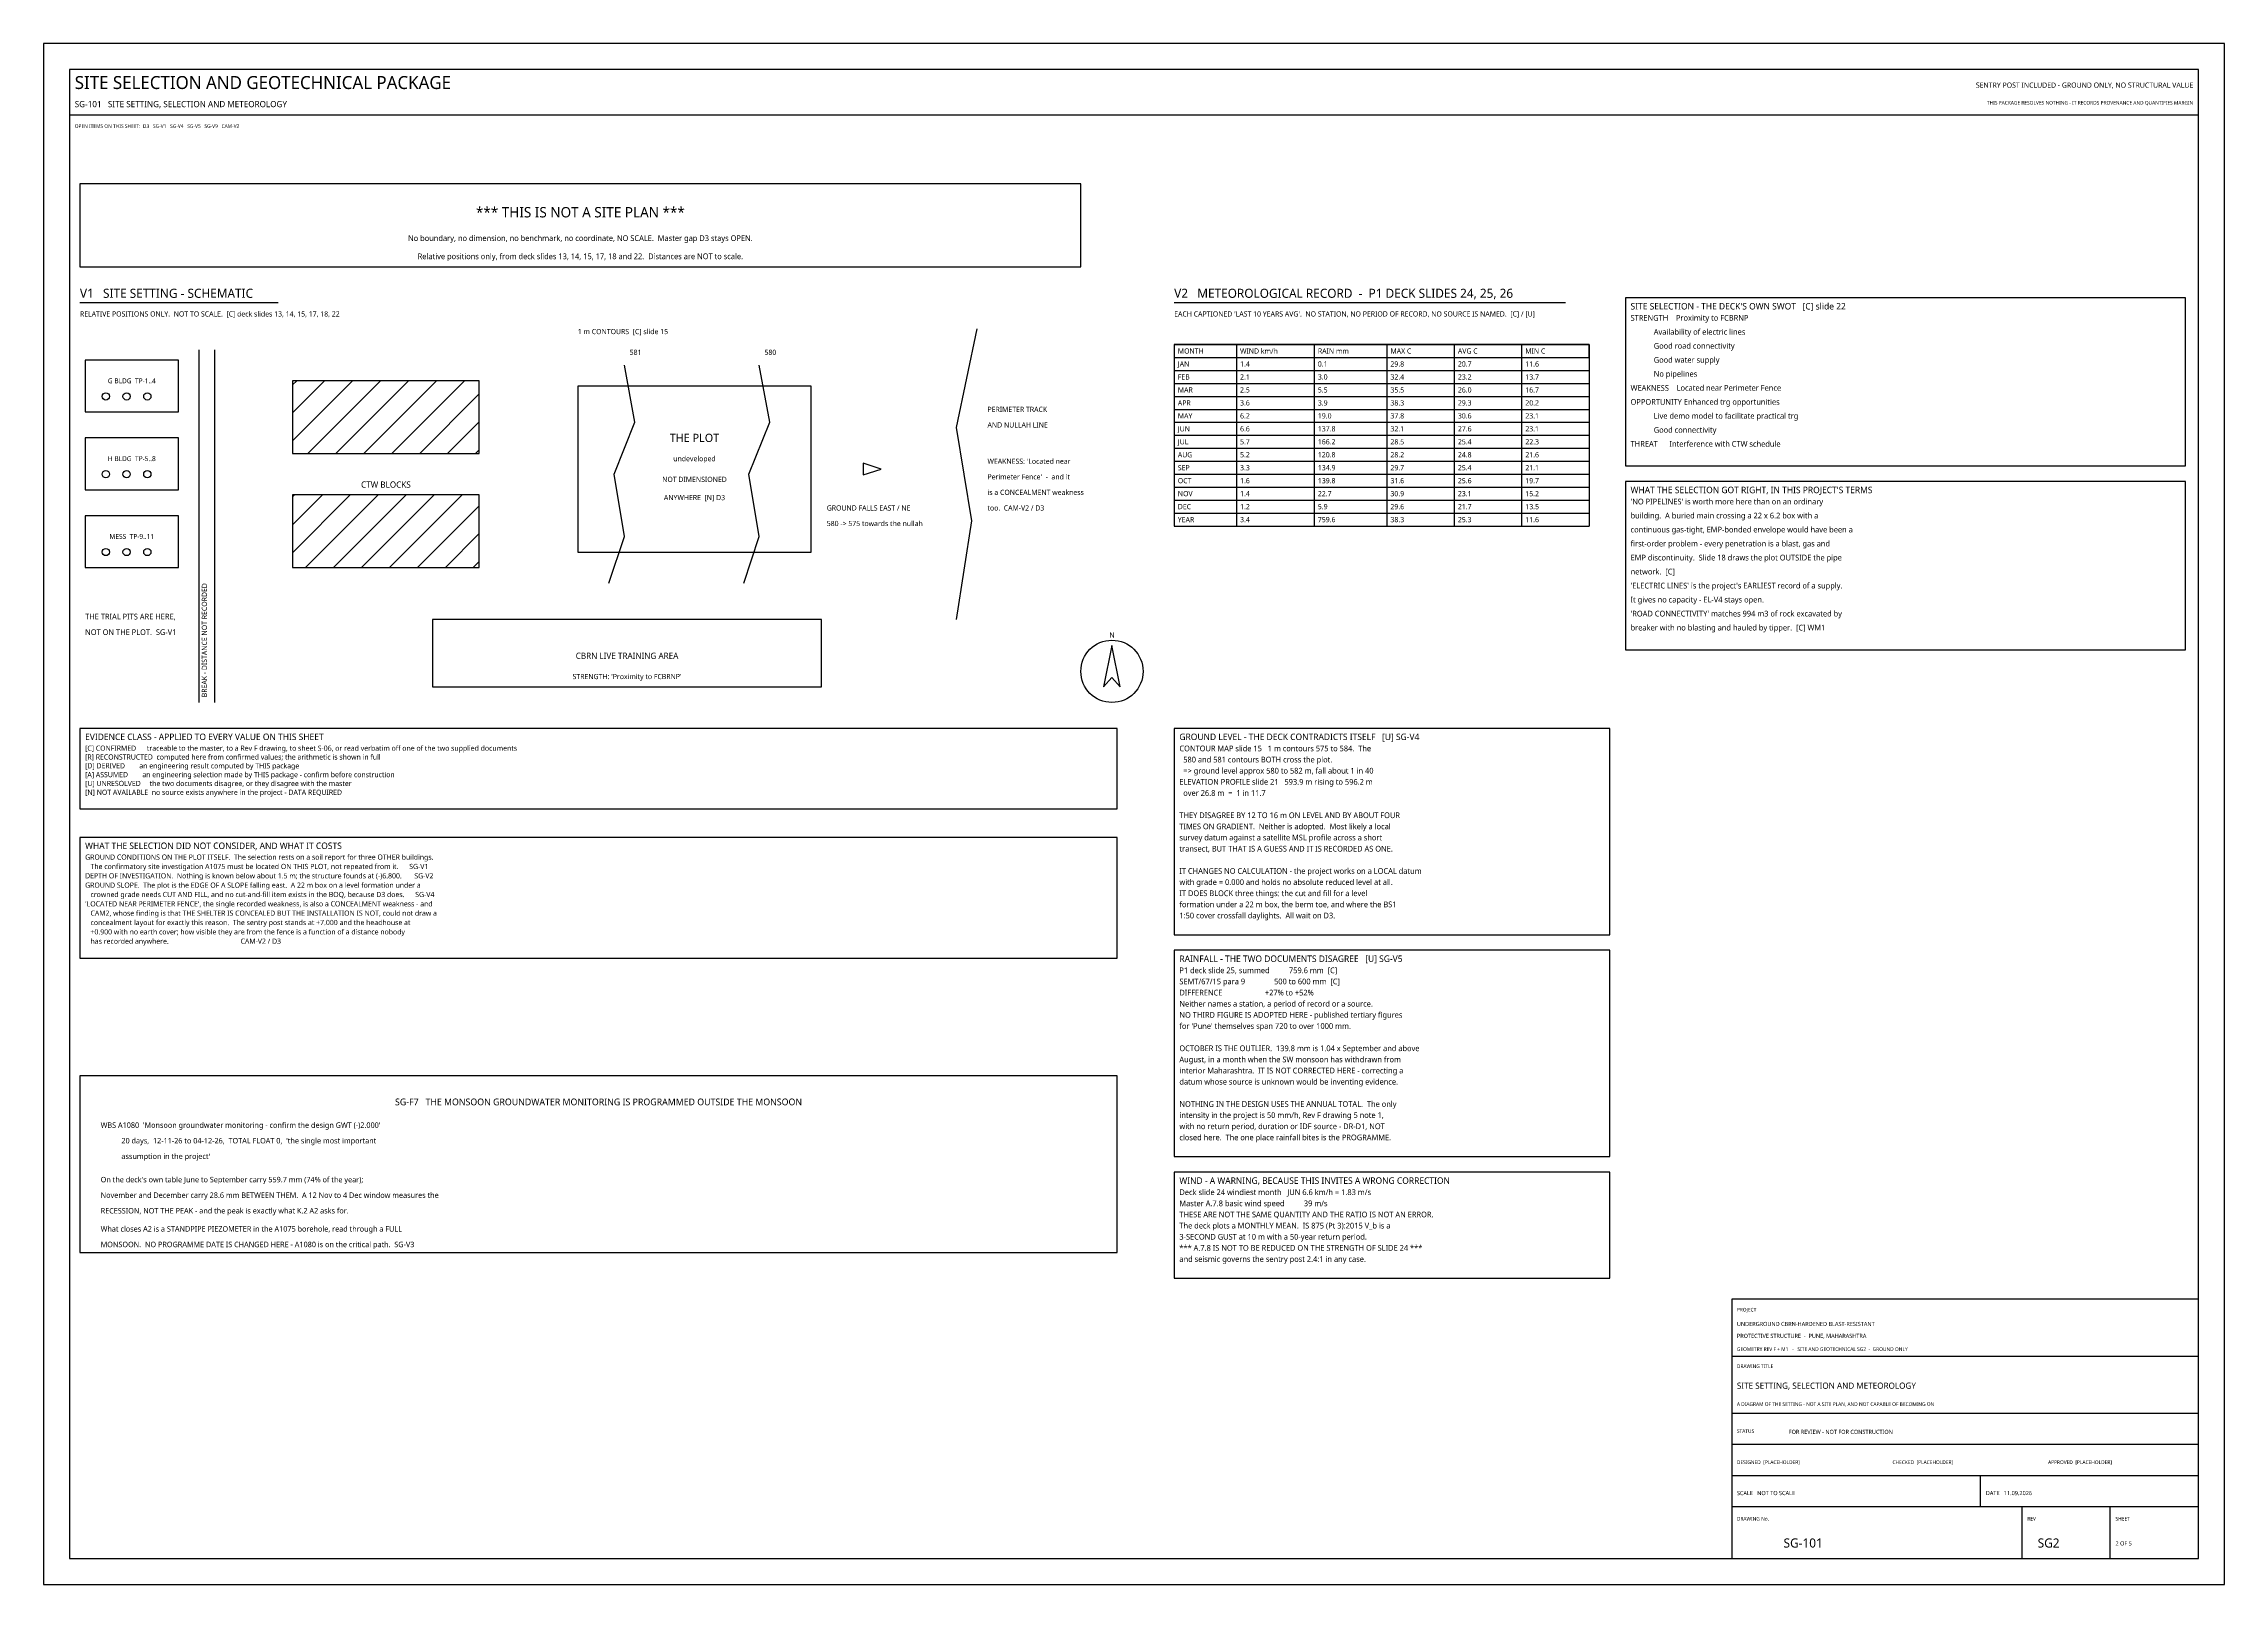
# Model space of a CAD drawing. Header units: millimetres. Extents: x 0 to 841, y 0 to 594.
import ezdxf
from ezdxf.enums import TextEntityAlignment as Align

# ---------------------------------------------------------------- set-up
doc = ezdxf.new("R2010")
doc.units = ezdxf.units.MM
for name, color, linetype in [('G-FLAGG', 1, 'Continuous'), ('G-LOG', 7, 'Continuous'), ('G-SETTING', 5, 'Continuous'), ('M-FLAG', 1, 'Continuous'), ('M-HATCH', 8, 'Continuous'), ('M-SECTION', 1, 'Continuous'), ('M-TABLE', 7, 'Continuous'), ('M-TEXT', 7, 'Continuous'), ('M-TITLE', 7, 'Continuous'), ('S-NOTE', 7, 'Continuous'), ('S-TEXT', 7, 'Continuous'), ('S-TITLE', 7, 'Continuous')]:
    doc.layers.add(name, color=color, linetype=linetype)
doc.styles.add('OpenSans', font='OpenSans-Regular.ttf')

# ---------------------------------------------------------------- blocks, each defined once
blk = doc.blocks.new('NORTH')
at = {"layer": 'S-TITLE'}
blk.add_lwpolyline([(0, 10), (-3.2, -6), (0, -2.4), (3.2, -6), (0, 10)], close=True, dxfattribs=at)
blk.add_circle((0, 0), 12, dxfattribs=at)

msp = doc.modelspace()

# ---------------------------------------------------------------- hatches: boundary and pattern name
at = {"layer": 'M-HATCH'}
h = msp.add_hatch(dxfattribs=at)
h.set_pattern_fill('ANSI31', scale=2.4)
h.paths.add_polyline_path([(96, 436), (168, 436), (168, 464), (96, 464)])
h = msp.add_hatch(dxfattribs=at)
h.set_pattern_fill('ANSI31', scale=2.4)
h.paths.add_polyline_path([(96, 392), (168, 392), (168, 420), (96, 420)])

# ---------------------------------------------------------------- linework, layer by layer
at = {"layer": 'G-FLAGG'}
for points in [[(14, 508), (400, 508), (400, 540), (14, 540)], [(206, 398), (296, 398), (296, 462), (206, 462)], [(14, 128), (414, 128), (414, 196), (14, 196)]]:
    msp.add_lwpolyline(points, close=True, dxfattribs=at)
for centre in [(24, 458), (32, 458), (40, 458), (24, 428), (32, 428), (40, 428), (24, 398), (32, 398), (40, 398)]:
    msp.add_circle(centre, 1.4, dxfattribs=at)
at = {"layer": 'G-LOG'}
for points in [[(16, 452), (52, 452), (52, 472), (16, 472)], [(16, 422), (52, 422), (52, 442), (16, 442)], [(16, 392), (52, 392), (52, 412), (16, 412)]]:
    msp.add_lwpolyline(points, close=True, dxfattribs=at)
at = {"layer": 'G-SETTING'}
for points in [[(352, 372), (358, 410), (352, 446), (360, 484)], [(218, 386), (224, 404), (220, 428), (228, 448), (224, 470)], [(270, 386), (276, 404), (272, 428), (280, 448), (276, 470)]]:
    msp.add_lwpolyline(points, dxfattribs=at)
for points in [[(96, 436), (168, 436), (168, 464), (96, 464)], [(323, 430), (316, 432.25), (316, 427.75)], [(96, 392), (168, 392), (168, 420), (96, 420)], [(150, 346), (300, 346), (300, 372), (150, 372)]]:
    msp.add_lwpolyline(points, close=True, dxfattribs=at)
at = {"layer": 'M-SECTION'}
for p, q in [((60, 340), (60, 476)), ((66, 340), (66, 476))]:
    msp.add_line(p, q, dxfattribs=at)
at = {"layer": 'M-TABLE'}
for p, q in [((436, 478), (596, 478)), ((436, 478), (436, 408)), ((460, 478), (460, 408)), ((490, 478), (490, 408)), ((518, 478), (518, 408)), ((544, 478), (544, 408)), ((570, 478), (570, 408)), ((596, 478), (596, 408)), ((436, 468), (596, 468)), ((436, 463), (596, 463)), ((436, 458), (596, 458)), ((436, 453), (596, 453)), ((436, 448), (596, 448)), ((436, 443), (596, 443)), ((436, 438), (596, 438)), ((436, 433), (596, 433)), ((436, 428), (596, 428)), ((436, 423), (596, 423)), ((436, 418), (596, 418)), ((436, 413), (596, 413)), ((436, 408), (596, 408))]:
    msp.add_line(p, q, dxfattribs=at)
msp.add_lwpolyline([(436, 473), (596, 473), (596, 478), (436, 478)], close=True, dxfattribs=at)
at = {"layer": 'M-TITLE'}
for p, q in [((10, 566.5), (831, 566.5)), ((651, 88), (831, 88)), ((651, 66), (831, 66)), ((651, 54), (831, 54)), ((651, 42), (831, 42)), ((747, 30), (747, 42)), ((651, 30), (831, 30)), ((763, 10), (763, 30)), ((797, 10), (797, 30))]:
    msp.add_line(p, q, dxfattribs=at)
msp.add_lwpolyline([(651, 10), (831, 10), (831, 110), (651, 110)], close=True, dxfattribs=at)
at = {"layer": 'S-TITLE'}
for p, q in [((14, 494.2), (90.5, 494.2)), ((436, 494.2), (586.86, 494.2))]:
    msp.add_line(p, q, dxfattribs=at)
for points in [[(0, 0), (841, 0), (841, 594), (0, 594)], [(10, 10), (831, 10), (831, 584), (10, 584)], [(610, 431.18), (826, 431.18), (826, 496), (610, 496)], [(610, 360.35), (826, 360.35), (826, 425.18), (610, 425.18)], [(14, 298.98), (414, 298.98), (414, 330), (14, 330)], [(436, 250.46), (604, 250.46), (604, 330), (436, 330)], [(14, 241.37), (414, 241.37), (414, 288), (14, 288)], [(436, 164.91), (604, 164.91), (604, 244.46), (436, 244.46)], [(436, 118.03), (604, 118.03), (604, 158.91), (436, 158.91)]]:
    msp.add_lwpolyline(points, close=True, dxfattribs=at)

# ---------------------------------------------------------------- block references
msp.add_blockref('NORTH', (412, 352), dxfattribs=at)

# ---------------------------------------------------------------- texts
at = {"layer": 'G-FLAGG', "style": 'OpenSans'}
for s, height, p in [('*** THIS IS NOT A SITE PLAN ***', 4, (207, 529)), ('THE PLOT', 3.2, (251, 442)), ('SG-F7   THE MONSOON GROUNDWATER MONITORING IS PROGRAMMED OUTSIDE THE MONSOON', 2.6, (214, 186))]:
    msp.add_text(s, height=height, dxfattribs=at).set_placement(p, align=Align.MIDDLE_CENTER)
at = {"layer": 'G-LOG', "style": 'OpenSans'}
for s, p in [('G BLDG  TP-1..4', (34, 464)), ('H BLDG  TP-5..8', (34, 434)), ('MESS  TP-9..11', (34, 404))]:
    msp.add_text(s, height=1.9, dxfattribs=at).set_placement(p, align=Align.MIDDLE_CENTER)
at = {"layer": 'G-SETTING', "style": 'OpenSans'}
for s, p in [('1 m CONTOURS  [C] slide 15', (206, 482)), ('581', (226, 474)), ('580', (278, 474)), ('AND NULLAH LINE', (364, 446)), ('PERIMETER TRACK', (364, 452)), ('GROUND FALLS EAST / NE', (302, 414))]:
    msp.add_text(s, height=2, dxfattribs=at).set_placement(p)
for s, p in [('CTW BLOCKS', (132, 424)), ('CBRN LIVE TRAINING AREA', (225, 358))]:
    msp.add_text(s, height=2.4, dxfattribs=at).set_placement(p, align=Align.MIDDLE_CENTER)
at = {"layer": 'M-FLAG', "style": 'OpenSans'}
for s, height, p in [('SENTRY POST INCLUDED - GROUND ONLY, NO STRUCTURAL VALUE', 2, (829, 577)), ('THIS PACKAGE RESOLVES NOTHING - IT RECORDS PROVENANCE AND QUANTIFIES MARGIN', 1.4, (829, 570.5))]:
    msp.add_text(s, height=height, dxfattribs=at).set_placement(p, align=Align.RIGHT)
for s, height, p in [('OPEN ITEMS ON THIS SHEET:  D3   SG-V1   SG-V4   SG-V5   SG-V9   CAM-V2', 1.4, (12, 561.5)), ("WEAKNESS: 'Located near", 2, (364, 432)), ('is a CONCEALMENT weakness', 2, (364, 420)), ("Perimeter Fence'  -  and it", 2, (364, 426)), ('too.  CAM-V2 / D3', 2, (364, 414)), ('THE TRIAL PITS ARE HERE,', 2.2, (16, 372)), ('NOT ON THE PLOT.  SG-V1', 2.2, (16, 366)), ('What closes A2 is a STANDPIPE PIEZOMETER in the A1075 borehole, read through a FULL', 2.1, (22, 136)), ('MONSOON.  NO PROGRAMME DATE IS CHANGED HERE - A1080 is on the critical path.  SG-V3', 2.1, (22, 130)), ('FOR REVIEW - NOT FOR CONSTRUCTION', 1.6, (673, 58))]:
    msp.add_text(s, height=height, dxfattribs=at).set_placement(p)
for s, height, p in [('Relative positions only, from deck slides 13, 14, 15, 17, 18 and 22.  Distances are NOT to scale.', 2.2, (207, 512)), ('NOT DIMENSIONED', 2, (251, 426)), ('ANYWHERE  [N] D3', 2, (251, 419))]:
    msp.add_text(s, height=height, dxfattribs=at).set_placement(p, align=Align.MIDDLE_CENTER)
msp.add_text('BREAK - DISTANCE NOT RECORDED', height=2, rotation=90, dxfattribs=at).set_placement((63, 342))
at = {"layer": 'M-TABLE', "style": 'OpenSans'}
for s, p in [('JAN', (437.4, 469.5)), ('MONTH', (437.4, 474.5)), ('WIND km/h', (461.4, 474.5)), ('1.4', (461.4, 469.5)), ('0.1', (491.4, 469.5)), ('RAIN mm', (491.4, 474.5)), ('29.8', (519.4, 469.5)), ('MAX C', (519.4, 474.5)), ('AVG C', (545.4, 474.5)), ('20.7', (545.4, 469.5)), ('11.6', (571.4, 469.5)), ('MIN C', (571.4, 474.5)), ('FEB', (437.4, 464.5)), ('2.1', (461.4, 464.5)), ('3.0', (491.4, 464.5)), ('32.4', (519.4, 464.5)), ('23.2', (545.4, 464.5)), ('13.7', (571.4, 464.5)), ('APR', (437.4, 454.5)), ('MAR', (437.4, 459.5)), ('3.6', (461.4, 454.5)), ('2.5', (461.4, 459.5)), ('3.9', (491.4, 454.5)), ('5.5', (491.4, 459.5)), ('35.5', (519.4, 459.5)), ('38.3', (519.4, 454.5)), ('26.0', (545.4, 459.5)), ('29.3', (545.4, 454.5)), ('20.2', (571.4, 454.5)), ('16.7', (571.4, 459.5)), ('JUN', (437.4, 444.5)), ('MAY', (437.4, 449.5)), ('6.2', (461.4, 449.5)), ('6.6', (461.4, 444.5)), ('19.0', (491.4, 449.5)), ('137.8', (491.4, 444.5)), ('37.8', (519.4, 449.5)), ('32.1', (519.4, 444.5)), ('30.6', (545.4, 449.5)), ('27.6', (545.4, 444.5)), ('23.1', (571.4, 449.5)), ('23.1', (571.4, 444.5)), ('JUL', (437.4, 439.5)), ('5.7', (461.4, 439.5)), ('166.2', (491.4, 439.5)), ('28.5', (519.4, 439.5)), ('25.4', (545.4, 439.5)), ('22.3', (571.4, 439.5)), ('AUG', (437.4, 434.5)), ('SEP', (437.4, 429.5)), ('3.3', (461.4, 429.5)), ('5.2', (461.4, 434.5)), ('120.8', (491.4, 434.5)), ('134.9', (491.4, 429.5)), ('28.2', (519.4, 434.5)), ('29.7', (519.4, 429.5)), ('24.8', (545.4, 434.5)), ('25.4', (545.4, 429.5)), ('21.6', (571.4, 434.5)), ('21.1', (571.4, 429.5)), ('OCT', (437.4, 424.5)), ('NOV', (437.4, 419.5)), ('1.6', (461.4, 424.5)), ('1.4', (461.4, 419.5)), ('22.7', (491.4, 419.5)), ('139.8', (491.4, 424.5)), ('31.6', (519.4, 424.5)), ('30.9', (519.4, 419.5)), ('25.6', (545.4, 424.5)), ('23.1', (545.4, 419.5)), ('19.7', (571.4, 424.5)), ('15.2', (571.4, 419.5)), ('DEC', (437.4, 414.5)), ('1.2', (461.4, 414.5)), ('5.9', (491.4, 414.5)), ('29.6', (519.4, 414.5)), ('21.7', (545.4, 414.5)), ('13.5', (571.4, 414.5)), ('YEAR', (437.4, 409.5)), ('3.4', (461.4, 409.5)), ('759.6', (491.4, 409.5)), ('38.3', (519.4, 409.5)), ('25.3', (545.4, 409.5)), ('11.6', (571.4, 409.5))]:
    msp.add_text(s, height=2, dxfattribs=at).set_placement(p)
at = {"layer": 'M-TEXT', "style": 'OpenSans'}
for s, height, p in [('No boundary, no dimension, no benchmark, no coordinate, NO SCALE.  Master gap D3 stays OPEN.', 2.2, (207, 519)), ('undeveloped', 2, (251, 434)), ("STRENGTH: 'Proximity to FCBRNP'", 2, (225, 350))]:
    msp.add_text(s, height=height, dxfattribs=at).set_placement(p, align=Align.MIDDLE_CENTER)
for s, height, p in [('580 -> 575 towards the nullah', 2, (302, 408)), ("WBS A1080  'Monsoon groundwater monitoring - confirm the design GWT (-)2.000'", 2.1, (22, 176)), ("           20 days,  12-11-26 to 04-12-26,  TOTAL FLOAT 0,  'the single most important", 2.1, (22, 170)), ("           assumption in the project'", 2.1, (22, 164)), ("On the deck's own table June to September carry 559.7 mm (74% of the year);", 2.1, (22, 155)), ('November and December carry 28.6 mm BETWEEN THEM.  A 12 Nov to 4 Dec window measures the', 2.1, (22, 149)), ('RECESSION, NOT THE PEAK - and the peak is exactly what K.2 A2 asks for.', 2.1, (22, 143))]:
    msp.add_text(s, height=height, dxfattribs=at).set_placement(p)
at = {"layer": 'M-TITLE', "style": 'OpenSans'}
for s, height, p in [('SITE SELECTION AND GEOTECHNICAL PACKAGE', 5, (12, 576.5)), ('SG-101   SITE SETTING, SELECTION AND METEOROLOGY', 2.4, (12, 569.5)), ('PROJECT', 1.4, (653, 105.2)), ('UNDERGROUND CBRN-HARDENED BLAST-RESISTANT', 1.6, (653, 99.6)), ('PROTECTIVE STRUCTURE  -  PUNE, MAHARASHTRA', 1.6, (653, 95)), ('GEOMETRY REV F + M1   -   SITE AND GEOTECHNICAL SG2  -  GROUND ONLY', 1.4, (653, 90)), ('DRAWING TITLE', 1.4, (653, 83.4)), ('SITE SETTING, SELECTION AND METEOROLOGY', 2.4, (653, 75.4)), ('A DIAGRAM OF THE SETTING - NOT A SITE PLAN, AND NOT CAPABLE OF BECOMING ON', 1.4, (653, 68.8)), ('STATUS', 1.4, (653, 58.4)), ('DESIGNED  [PLACEHOLDER]', 1.4, (653, 46.4)), ('CHECKED  [PLACEHOLDER]', 1.4, (713, 46.4)), ('APPROVED  [PLACEHOLDER]', 1.4, (773, 46.4)), ('SCALE   NOT TO SCALE', 1.6, (653, 34.4)), ('DATE   11.09.2026', 1.6, (749, 34.4)), ('DRAWING No.', 1.4, (653, 24.6)), ('REV', 1.4, (765, 24.6)), ('SHEET', 1.4, (799, 24.6)), ('SG-101', 3.5, (671, 14.2)), ('SG2', 3.5, (769, 14.2)), ('2 OF 5', 1.6, (799, 15))]:
    msp.add_text(s, height=height, dxfattribs=at).set_placement(p)
at = {"layer": 'S-NOTE', "style": 'OpenSans'}
for s, height, p in [('STRENGTH    Proximity to FCBRNP', 2.2, (612, 487.18)), ('            Availability of electric lines', 2.2, (612, 481.78)), ('            Good road connectivity', 2.2, (612, 476.38)), ('            Good water supply', 2.2, (612, 470.98)), ('            No pipelines', 2.2, (612, 465.58)), ('WEAKNESS    Located near Perimeter Fence', 2.2, (612, 460.18)), ('OPPORTUNITY Enhanced trg opportunities', 2.2, (612, 454.78)), ('            Good connectivity', 2.2, (612, 443.98)), ('            Live demo model to facilitate practical trg', 2.2, (612, 449.38)), ('THREAT      Interference with CTW schedule', 2.2, (612, 438.58)), ("'NO PIPELINES' is worth more here than on an ordinary", 2.2, (612, 416.35)), ('building.  A buried main crossing a 22 x 6.2 box with a', 2.2, (612, 410.95)), ('continuous gas-tight, EMP-bonded envelope would have been a', 2.2, (612, 405.55)), ('first-order problem - every penetration is a blast, gas and', 2.2, (612, 400.15)), ('EMP discontinuity.  Slide 18 draws the plot OUTSIDE the pipe', 2.2, (612, 394.75)), ('network.  [C]', 2.2, (612, 389.35)), ('It gives no capacity - EL-V4 stays open.', 2.2, (612, 378.55)), ("'ELECTRIC LINES' is the project's EARLIEST record of a supply.", 2.2, (612, 383.95)), ("'ROAD CONNECTIVITY' matches 994 m3 of rock excavated by", 2.2, (612, 373.15)), ('breaker with no blasting and hauled by tipper.  [C] WM1', 2.2, (612, 367.75)), ('[C] CONFIRMED      traceable to the master, to a Rev F drawing, to sheet S-06, or read verbatim off one of the two supplied documents', 2, (16, 321.38)), ('[R] RECONSTRUCTED  computed here from confirmed values; the arithmetic is shown in full', 2, (16, 317.98)), ('CONTOUR MAP slide 15   1 m contours 575 to 584.  The', 2.2, (438, 321.18)), ('[D] DERIVED        an engineering result computed by THIS package', 2, (16, 314.58)), ('[A] ASSUMED        an engineering selection made by THIS package - confirm before construction', 2, (16, 311.18)), ('  => ground level approx 580 to 582 m, fall about 1 in 40', 2.2, (438, 312.59)), ('  580 and 581 contours BOTH cross the plot.', 2.2, (438, 316.88)), ('[U] UNRESOLVED     the two documents disagree, or they disagree with the master', 2, (16, 307.78)), ('[N] NOT AVAILABLE  no source exists anywhere in the project - DATA REQUIRED', 2, (16, 304.38)), ('ELEVATION PROFILE slide 21   593.9 m rising to 596.2 m', 2.2, (438, 308.29)), ('  over 26.8 m  =  1 in 11.7', 2.2, (438, 304)), ('THEY DISAGREE BY 12 TO 16 m ON LEVEL AND BY ABOUT FOUR', 2.2, (438, 295.41)), ('TIMES ON GRADIENT.  Neither is adopted.  Most likely a local', 2.2, (438, 291.11)), ('survey datum against a satellite MSL profile across a short', 2.2, (438, 286.82)), ('GROUND CONDITIONS ON THE PLOT ITSELF.  The selection rests on a soil report for three OTHER buildings.', 2, (16, 279.38)), ('   The confirmatory site investigation A1075 must be located ON THIS PLOT, not repeated from it.      SG-V1', 2, (16, 275.77)), ('transect, BUT THAT IS A GUESS AND IT IS RECORDED AS ONE.', 2.2, (438, 282.52)), ('GROUND SLOPE.  The plot is the EDGE OF A SLOPE falling east.  A 22 m box on a level formation under a', 2, (16, 268.57)), ('DEPTH OF INVESTIGATION.  Nothing is known below about 1.5 m; the structure founds at (-)6.800.       SG-V2', 2, (16, 272.17)), ('with grade = 0.000 and holds no absolute reduced level at all.', 2.2, (438, 269.64)), ('IT CHANGES NO CALCULATION - the project works on a LOCAL datum', 2.2, (438, 273.93)), ("'LOCATED NEAR PERIMETER FENCE', the single recorded weakness, is also a CONCEALMENT weakness - and", 2, (16, 261.37)), ('   crowned grade needs CUT AND FILL, and no cut-and-fill item exists in the BOQ, because D3 does.      SG-V4', 2, (16, 264.97)), ('formation under a 22 m box, the berm toe, and where the BS1', 2.2, (438, 261.05)), ('IT DOES BLOCK three things: the cut and fill for a level', 2.2, (438, 265.34)), ('   +0.900 with no earth cover; how visible they are from the fence is a function of a distance nobody', 2, (16, 250.57)), ('   concealment layout for exactly this reason.  The sentry post stands at +7.000 and the headhouse at', 2, (16, 254.17)), ('   CAM2, whose finding is that THE SHELTER IS CONCEALED BUT THE INSTALLATION IS NOT, could not draw a', 2, (16, 257.77)), ('1:50 cover crossfall daylights.  All wait on D3.', 2.2, (438, 256.75)), ('   has recorded anywhere.                                        CAM-V2 / D3', 2, (16, 246.97)), ('P1 deck slide 25, summed          759.6 mm  [C]', 2.2, (438, 235.63)), ('SEMT/67/15 para 9               500 to 600 mm  [C]', 2.2, (438, 231.34)), ('DIFFERENCE                      +27% to +52%', 2.2, (438, 227.04)), ('Neither names a station, a period of record or a source.', 2.2, (438, 222.75)), ('NO THIRD FIGURE IS ADOPTED HERE - published tertiary figures', 2.2, (438, 218.45)), ("for 'Pune' themselves span 720 to over 1000 mm.", 2.2, (438, 214.16)), ('August, in a month when the SW monsoon has withdrawn from', 2.2, (438, 201.27)), ('OCTOBER IS THE OUTLIER.  139.8 mm is 1.04 x September and above', 2.2, (438, 205.57)), ('datum whose source is unknown would be inventing evidence.', 2.2, (438, 192.68)), ('interior Maharashtra.  IT IS NOT CORRECTED HERE - correcting a', 2.2, (438, 196.98)), ('NOTHING IN THE DESIGN USES THE ANNUAL TOTAL.  The only', 2.2, (438, 184.09)), ('with no return period, duration or IDF source - DR-D1, NOT', 2.2, (438, 175.5)), ('intensity in the project is 50 mm/h, Rev F drawing 5 note 1,', 2.2, (438, 179.8)), ('closed here.  The one place rainfall bites is the PROGRAMME.', 2.2, (438, 171.21)), ('Deck slide 24 windiest month   JUN 6.6 km/h = 1.83 m/s', 2.2, (438, 150.09)), ('THESE ARE NOT THE SAME QUANTITY AND THE RATIO IS NOT AN ERROR.', 2.2, (438, 141.5)), ('Master A.7.8 basic wind speed          39 m/s', 2.2, (438, 145.79)), ('The deck plots a MONTHLY MEAN.  IS 875 (Pt 3):2015 V_b is a', 2.2, (438, 137.2)), ('3-SECOND GUST at 10 m with a 50-year return period.', 2.2, (438, 132.91)), ('*** A.7.8 IS NOT TO BE REDUCED ON THE STRENGTH OF SLIDE 24 ***', 2.2, (438, 128.61)), ('and seismic governs the sentry post 2.4:1 in any case.', 2.2, (438, 124.32))]:
    msp.add_text(s, height=height, dxfattribs=at).set_placement(p)
at = {"layer": 'S-TEXT', "style": 'OpenSans'}
for s, p in [('RELATIVE POSITIONS ONLY.  NOT TO SCALE.  [C] deck slides 13, 14, 15, 17, 18, 22', (14, 488.8)), ("EACH CAPTIONED 'LAST 10 YEARS AVG'.  NO STATION, NO PERIOD OF RECORD, NO SOURCE IS NAMED.  [C] / [U]", (436, 488.8))]:
    msp.add_text(s, height=2, dxfattribs=at).set_placement(p)
at = {"layer": 'S-TITLE', "style": 'OpenSans'}
for s, height, p in [('V1   SITE SETTING - SCHEMATIC', 3.5, (14, 496)), ('V2   METEOROLOGICAL RECORD  -  P1 DECK SLIDES 24, 25, 26', 3.5, (436, 496)), ("SITE SELECTION - THE DECK'S OWN SWOT   [C] slide 22", 2.5, (612, 491.5)), ("WHAT THE SELECTION GOT RIGHT, IN THIS PROJECT'S TERMS", 2.5, (612, 420.68)), ('EVIDENCE CLASS - APPLIED TO EVERY VALUE ON THIS SHEET', 2.5, (16, 325.5)), ('GROUND LEVEL - THE DECK CONTRADICTS ITSELF   [U] SG-V4', 2.5, (438, 325.5)), ('WHAT THE SELECTION DID NOT CONSIDER, AND WHAT IT COSTS', 2.5, (16, 283.5)), ('RAINFALL - THE TWO DOCUMENTS DISAGREE   [U] SG-V5', 2.5, (438, 239.96)), ('WIND - A WARNING, BECAUSE THIS INVITES A WRONG CORRECTION', 2.5, (438, 154.41))]:
    msp.add_text(s, height=height, dxfattribs=at).set_placement(p)
msp.add_text('N', height=2, dxfattribs=at).set_placement((412, 366), align=Align.MIDDLE_CENTER)

doc.saveas('drawing.dxf')
